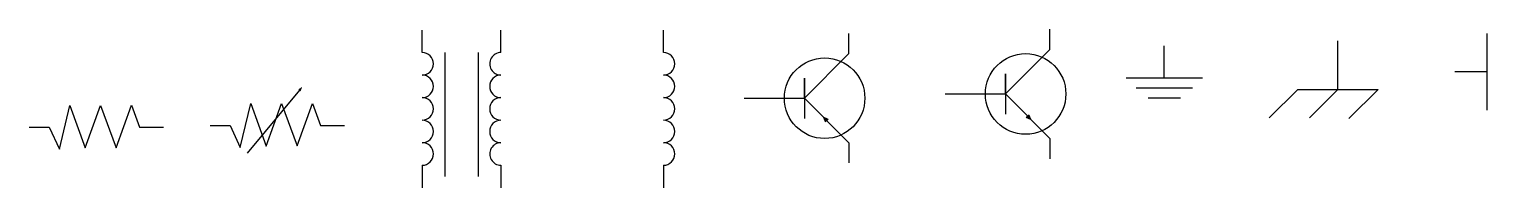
# Model space of a CAD drawing. Header units: inches. Extents: x 0 to 93838, y -1 to 60645.
# Drawn here: x 33398 to 34744, y 35218 to 35364 of the extents above; entities that cross this region are included whole.
import ezdxf

# ---------------------------------------------------------------- set-up
doc = ezdxf.new("R2010")
doc.units = ezdxf.units.IN
doc.header["$MEASUREMENT"] = 0

msp = doc.modelspace()

# ---------------------------------------------------------------- linework, layer by layer
for p, q in [((33760.82808, 35342.44429), (33760.82808, 35363.1961)), ((33833.45944, 35342.44429), (33833.45944, 35363.19611)), ((33983.5597, 35342.44424), (33983.5597, 35363.19606)), ((34446.05254, 35318.97044), (34446.05254, 35348.66799)), ((34606.35302, 35308.56799), (34606.35302, 35353.11431)), ((34743.88574, 35360.05668), (34743.88574, 35289.525)), ((33781.57989, 35342.44429), (33781.57989, 35228.30931)), ((33812.70761, 35228.30931), (33812.70761, 35342.44429)), ((34299.42092, 35304.32443), (34299.42092, 35322.88539)), ((34299.42092, 35322.88539), (34299.42092, 35285.76346)), ((34743.88574, 35324.79084), (34714.18819, 35324.79084)), ((34113.81123, 35300.40948), (34113.81123, 35318.97045)), ((34113.81123, 35318.97045), (34113.81123, 35281.84852)), ((34481.31838, 35318.97044), (34410.7867, 35318.97044)), ((34472.03787, 35309.68999), (34420.06717, 35309.68999)), ((34542.98192, 35282.31882), (34569.23109, 35308.56799)), ((34542.98192, 35282.31882), (34569.23109, 35308.56799)), ((34569.23109, 35308.56799), (34643.47495, 35308.56799)), ((34606.35302, 35308.56799), (34580.062, 35282.36073)), ((34616.29227, 35281.84851), (34643.47495, 35308.56799)), ((34058.12833, 35300.40948), (34113.81123, 35300.40948)), ((34243.73802, 35304.32443), (34299.42092, 35304.32443)), ((34460.90131, 35300.40948), (34431.20377, 35300.40948)), ((34135.55219, 35281.20515), (34132.9306, 35278.57692)), ((34321.16189, 35285.1201), (34318.54029, 35282.49187)), ((33760.82808, 35238.68522), (33760.82808, 35217.93341)), ((33833.45944, 35238.68522), (33833.45944, 35217.93341)), ((33983.5597, 35238.68517), (33983.5597, 35217.93336))]:
    msp.add_line(p, q)
for points in [[(34299.42092, 35304.32443), (34340.28126, 35345.36131), (34340.28126, 35363.92228)], [(34113.81123, 35300.40948), (34154.67156, 35341.44637), (34154.67156, 35360.00734)], [(33564.84251, 35275.27315), (33583.40347, 35275.27315), (33592.74864, 35255.0553), (33602.53426, 35295.46387), (33616.61471, 35256.34416), (33630.80463, 35295.4243), (33645.17501, 35256.41016), (33659.31356, 35295.50891), (33666.74758, 35275.27315), (33689.02074, 35275.27315)], [(33647.37236, 35307.66779), (33599.20386, 35249.73589)], [(34113.81123, 35300.40948), (34154.67156, 35259.3726), (34154.67156, 35240.81163)], [(34299.42092, 35304.32443), (34340.28126, 35263.28754), (34340.28126, 35244.72658)], [(33397.79381, 35273.61627), (33416.35477, 35273.61627), (33425.69994, 35253.39842), (33435.48556, 35293.80699), (33449.56601, 35254.68728), (33463.75593, 35293.76741), (33478.12632, 35254.75327), (33492.26486, 35293.85203), (33499.69888, 35273.61627), (33521.97204, 35273.61627)]]:
    msp.add_lwpolyline(points)
for points in [[(33760.82808, 35238.68521, 0.9999984524), (33760.82804, 35259.43702, 1), (33760.82804, 35280.18884, 1), (33760.82804, 35300.94065, 1), (33760.82804, 35321.69247, 0.9999984524), (33760.82808, 35342.44428)], [(33833.45942, 35342.44428, 1.0000009914), (33833.4594, 35321.69247, 1), (33833.4594, 35300.94066, 1), (33833.4594, 35280.18884, 1), (33833.4594, 35259.43703, 1.0000015476), (33833.45944, 35238.68521)], [(33983.5597, 35238.68516, 0.9999984524), (33983.55967, 35259.43698, 1), (33983.55967, 35280.18879, 1), (33983.55967, 35300.9406, 1), (33983.55967, 35321.69242, 0.9999984524), (33983.5597, 35342.44423)]]:
    msp.add_lwpolyline(points, format="xyb")
for centre in [(34132.37219, 35300.40948), (34317.98189, 35304.32443)]:
    msp.add_circle(centre, 37.12193)
for points in [[(33646.30196, 35308.5578), (33649.97497, 35310.84391), (33648.44276, 35306.77779)], [(34135.81435, 35281.46798), (34130.27392, 35283.87566), (34132.66844, 35278.3141)], [(34318.27813, 35282.22905), (34323.81857, 35279.82137), (34321.42405, 35285.38292)]]:
    msp.add_solid(points)

doc.saveas('drawing.dxf')
